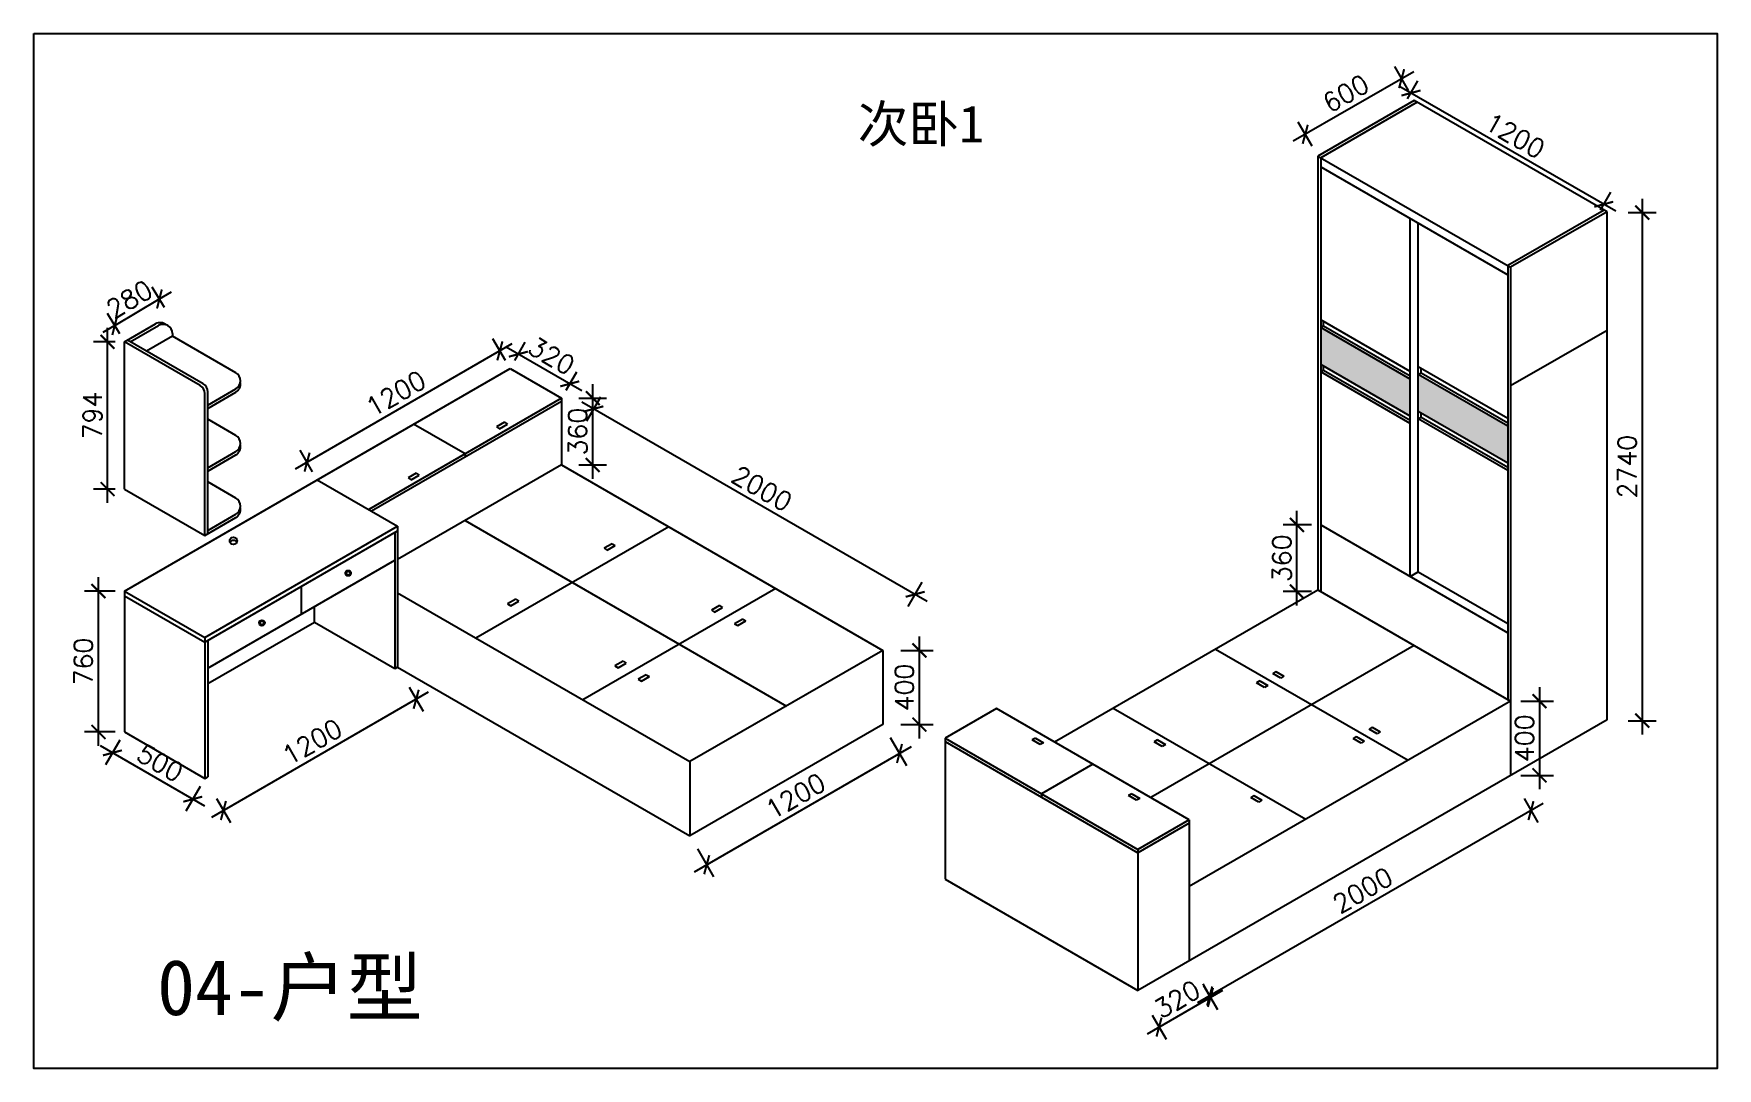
# Model space of a CAD drawing. Header units: millimetres. Extents: x 197048 to 234198, y -884 to 47075.
# Drawn here: x 211738 to 220813, y 27941 to 33521 of the extents above; entities that cross this region are included whole.
import ezdxf

# ---------------------------------------------------------------- set-up
doc = ezdxf.new("R2010")
doc.units = ezdxf.units.MM
doc.header["$PDMODE"] = 35
doc.header["$PDSIZE"] = -10
doc.layers.add('1', color=7, linetype='Continuous')
doc.styles.add('_TCH_DIM', font='simplex.shx')
doc.styles.add('样式 1', font='')
doc.styles.get('样式 1').set_extended_font_data('FangSong_GB2312')
doc.dimstyles.new('平面内标注', dxfattribs={"dimscale": 50, "dimtxt": 2, "dimasz": 1.5, "dimexe": 1.5, "dimexo": 1, "dimtad": 1, "dimdec": 0, "dimdsep": 46, "dimtxsty": '_TCH_DIM', "dimblk": 'ARCHTICK', "dimcen": 2.5, "dimdle": 1.5, "dimclrd": 8, "dimclre": 8, "dimadec": 0, "dimazin": 0, "dimtfac": 1, "dimtdec": 0, "dimtix": 1, "dimtmove": 2, "dimatfit": 3, "dimfxl": 0, "dimarcsym": 0})

msp = doc.modelspace()

# ---------------------------------------------------------------- texts
at = {"color": 1, "insert": (216179.9, 32911.4), "char_height": 200, "width": 3807.521, "attachment_point": 7, "style": '样式 1'}
msp.add_mtext('{\\fSimHei|b0|i0|c134|p2;次卧1}', dxfattribs=at)
at = {"color": 3, "insert": (212403.2, 28193), "char_height": 300, "width": 6550.843, "attachment_point": 7, "style": '样式 1'}
msp.add_mtext('{\\fSimHei|b0|i0|c134|p2;04-户型}', dxfattribs=at)

# ---------------------------------------------------------------- blocks, each defined once
blk = doc.blocks.new('_ArchTick')
at = {"color": 0, "linetype": 'ByBlock', "const_width": 0.15}
blk.add_lwpolyline([(-0.5, -0.5), (0.5, 0.5)], dxfattribs=at)
blk = doc.blocks.new('*D578')
at = {"layer": '1', "color": 8, "lineweight": -2}
for p, q in [((212660.1, 29355.1), (212097.2, 29680.1)), ((212202.1, 29711.8), (212124.6, 29577.7)), ((212635.1, 29461.8), (212557.6, 29327.7))]:
    blk.add_line(p, q, dxfattribs=at)
at = {"layer": 'Defpoints', "color": 0}
for p in [(212227.1, 29755.1), (212162.1, 29642.6), (212660.1, 29505.1)]:
    blk.add_point(p, dxfattribs=at)
at = {"layer": '1', "color": 8, "lineweight": -2, "xscale": 75, "yscale": 75, "zscale": 75}
for p, rotation in [((212162.1, 29642.6), 149.9999999999986), ((212595.1, 29392.6), 329.9999999999986)]:
    blk.add_blockref('_ArchTick', p, dxfattribs=dict(at, rotation=rotation))
at = {"layer": '1', "color": 0, "insert": (212419.3, 29588), "char_height": 100, "attachment_point": 5, "rotation": 330, "style": '_TCH_DIM'}
blk.add_mtext('500', dxfattribs=at)
blk = doc.blocks.new('*D579')
at = {"layer": '1', "color": 8, "lineweight": -2}
for p, q in [((212086.8, 29680.1), (212086.8, 30590.1)), ((212177.1, 30515.1), (212011.8, 30515.1)), ((212177.1, 29755.1), (212011.8, 29755.1))]:
    blk.add_line(p, q, dxfattribs=at)
at = {"layer": 'Defpoints', "color": 0}
for p in [(212086.8, 30515.1), (212227.1, 30515.1), (212227.1, 29755.1)]:
    blk.add_point(p, dxfattribs=at)
at = {"layer": '1', "color": 8, "lineweight": -2, "xscale": 75, "yscale": 75, "zscale": 75}
for p, rotation in [((212086.8, 30515.1), 90), ((212086.8, 29755.1), 270)]:
    blk.add_blockref('_ArchTick', p, dxfattribs=dict(at, rotation=rotation))
at = {"layer": '1', "color": 0, "insert": (212005.5, 30135.1), "char_height": 100, "attachment_point": 5, "rotation": 90, "style": '_TCH_DIM'}
blk.add_mtext('760', dxfattribs=at)
blk = doc.blocks.new('*D580')
at = {"layer": '1', "color": 8, "lineweight": -2}
for p, q in [((216354.8, 29725.7), (216442.3, 29574.2)), ((215300.6, 29001.6), (216469.7, 29676.6)), ((215315.6, 29125.7), (215403.1, 28974.2))]:
    blk.add_line(p, q, dxfattribs=at)
at = {"layer": 'Defpoints', "color": 0}
for p in [(216314.7, 29795.1), (216404.8, 29639.1), (215275.5, 29195.1)]:
    blk.add_point(p, dxfattribs=at)
at = {"layer": '1', "color": 8, "lineweight": -2, "xscale": 75, "yscale": 75, "zscale": 75}
for p, rotation in [((216404.8, 29639.1), 29.99999999999958), ((215365.6, 29039.1), 209.9999999999996)]:
    blk.add_blockref('_ArchTick', p, dxfattribs=dict(at, rotation=rotation))
at = {"layer": '1', "color": 0, "insert": (215844.5, 29409.5), "char_height": 100, "attachment_point": 5, "rotation": 30, "style": '_TCH_DIM'}
blk.add_mtext('1200', dxfattribs=at)
blk = doc.blocks.new('*D557')
at = {"layer": '1', "color": 8, "lineweight": -2}
for p, q in [((216512.2, 29720.1), (216512.2, 30270.1)), ((216412.2, 30195.1), (216587.2, 30195.1)), ((216412.2, 29795.1), (216587.2, 29795.1))]:
    blk.add_line(p, q, dxfattribs=at)
at = {"layer": 'Defpoints', "color": 0}
for p in [(216314.7, 30195.1), (216512.2, 30195.1), (216314.7, 29795.1)]:
    blk.add_point(p, dxfattribs=at)
at = {"layer": '1', "color": 8, "lineweight": -2, "xscale": 75, "yscale": 75, "zscale": 75}
for p, rotation in [((216512.2, 30195.1), 90), ((216512.2, 29795.1), 270)]:
    blk.add_blockref('_ArchTick', p, dxfattribs=dict(at, rotation=rotation))
at = {"layer": '1', "color": 0, "insert": (216430.9, 29995.1), "char_height": 100, "attachment_point": 5, "rotation": 90, "style": '_TCH_DIM'}
blk.add_mtext('400', dxfattribs=at)
blk = doc.blocks.new('*D558')
at = {"layer": '1', "color": 8, "lineweight": -2}
for p, q in [((220266.4, 32563.6), (219097.3, 33238.6)), ((219143.9, 33169.4), (219199.7, 33266.1)), ((220183.1, 32569.4), (220238.9, 32666.1))]:
    blk.add_line(p, q, dxfattribs=at)
at = {"layer": 'Defpoints', "color": 0}
for p in [(219162.2, 33201.1), (219118.9, 33126.1), (220158.1, 32526.1)]:
    blk.add_point(p, dxfattribs=at)
at = {"layer": '1', "color": 8, "lineweight": -2, "xscale": 75, "yscale": 75, "zscale": 75}
for p, rotation in [((219162.2, 33201.1), 150.0000000000001), ((220201.4, 32601.1), 330.0000000000001)]:
    blk.add_blockref('_ArchTick', p, dxfattribs=dict(at, rotation=rotation))
at = {"layer": '1', "color": 0, "insert": (219722.5, 32971.5), "char_height": 100, "attachment_point": 5, "rotation": 330, "style": '_TCH_DIM'}
blk.add_mtext('1200', dxfattribs=at)
blk = doc.blocks.new('*D581')
at = {"layer": '1', "color": 8, "lineweight": -2}
for p, q in [((219855, 29996.1), (219855, 29446.1)), ((219755, 29921.1), (219930, 29921.1)), ((219755, 29521.1), (219930, 29521.1))]:
    blk.add_line(p, q, dxfattribs=at)
at = {"layer": 'Defpoints', "color": 0}
for p in [(219699.1, 29921.1), (219699.1, 29521.1), (219855, 29521.1)]:
    blk.add_point(p, dxfattribs=at)
at = {"layer": '1', "color": 8, "lineweight": -2, "xscale": 75, "yscale": 75, "zscale": 75}
for p, rotation in [((219855, 29921.1), 90), ((219855, 29521.1), 270)]:
    blk.add_blockref('_ArchTick', p, dxfattribs=dict(at, rotation=rotation))
at = {"layer": '1', "color": 0, "insert": (219773.8, 29721.1), "char_height": 100, "attachment_point": 5, "rotation": 90, "style": '_TCH_DIM'}
blk.add_mtext('400', dxfattribs=at)
blk = doc.blocks.new('*D582')
at = {"layer": '1', "color": 8, "lineweight": -2}
for p, q in [((218625.5, 30872.1), (218472.3, 30872.1)), ((218547.3, 30437.1), (218547.3, 30947.1)), ((218625.5, 30512.1), (218472.3, 30512.1))]:
    blk.add_line(p, q, dxfattribs=at)
at = {"layer": 'Defpoints', "color": 0}
for p in [(218547.3, 30872.1), (218675.5, 30872.1), (218675.5, 30512.1)]:
    blk.add_point(p, dxfattribs=at)
at = {"layer": '1', "color": 8, "lineweight": -2, "xscale": 75, "yscale": 75, "zscale": 75}
for p, rotation in [((218547.3, 30872.1), 90), ((218547.3, 30512.1), 270)]:
    blk.add_blockref('_ArchTick', p, dxfattribs=dict(at, rotation=rotation))
at = {"layer": '1', "color": 0, "insert": (218466.1, 30692.1), "char_height": 100, "attachment_point": 5, "rotation": 90, "style": '_TCH_DIM'}
blk.add_mtext('360', dxfattribs=at)
blk = doc.blocks.new('*D599')
at = {"layer": '1', "color": 8, "lineweight": -2}
for p, q in [((213864.5, 29969.1), (212695.3, 29294.1)), ((213762, 29996.6), (213837, 29866.7)), ((212722.8, 29396.6), (212797.8, 29266.7))]:
    blk.add_line(p, q, dxfattribs=at)
at = {"layer": 'Defpoints', "color": 0}
for p in [(213699.3, 30105.1), (212660.1, 29505.1), (212760.3, 29331.6)]:
    blk.add_point(p, dxfattribs=at)
at = {"layer": '1', "color": 8, "lineweight": -2, "xscale": 75, "yscale": 75, "zscale": 75}
for p, rotation in [((213799.5, 29931.6), 29.9999999999995), ((212760.3, 29331.6), 209.9999999999995)]:
    blk.add_blockref('_ArchTick', p, dxfattribs=dict(at, rotation=rotation))
at = {"layer": '1', "color": 0, "insert": (213239.3, 29702), "char_height": 100, "attachment_point": 5, "rotation": 30, "style": '_TCH_DIM'}
blk.add_mtext('1200', dxfattribs=at)
blk = doc.blocks.new('*D600')
at = {"layer": '1', "color": 8, "lineweight": -2}
for p, q in [((212177.1, 31859.1), (212060.9, 31859.1)), ((212135.9, 30990.1), (212135.9, 31934.1)), ((212177.1, 31065.1), (212060.9, 31065.1))]:
    blk.add_line(p, q, dxfattribs=at)
at = {"layer": 'Defpoints', "color": 0}
for p in [(212135.9, 31859.1), (212227.1, 31859.1), (212227.1, 31065.1)]:
    blk.add_point(p, dxfattribs=at)
at = {"layer": '1', "color": 8, "lineweight": -2, "xscale": 75, "yscale": 75, "zscale": 75}
for p, rotation in [((212135.9, 31859.1), 90), ((212135.9, 31065.1), 270)]:
    blk.add_blockref('_ArchTick', p, dxfattribs=dict(at, rotation=rotation))
at = {"layer": '1', "color": 0, "insert": (212054.7, 31462.1), "char_height": 100, "attachment_point": 5, "rotation": 90, "style": '_TCH_DIM'}
blk.add_mtext('794', dxfattribs=at)
blk = doc.blocks.new('*D601')
at = {"layer": '1', "color": 8, "lineweight": -2}
for p, q in [((214330.5, 31758.4), (214387.8, 31857.6)), ((214692.4, 31595.2), (214285.3, 31830.2)), ((214607.7, 31598.4), (214664.9, 31697.6))]:
    blk.add_line(p, q, dxfattribs=at)
at = {"layer": 'Defpoints', "color": 0}
for p in [(214350.3, 31792.7), (214305.5, 31715.1), (214582.7, 31555.1)]:
    blk.add_point(p, dxfattribs=at)
at = {"layer": '1', "color": 8, "lineweight": -2, "xscale": 75, "yscale": 75, "zscale": 75}
for p, rotation in [((214350.3, 31792.7), 149.9999999999995), ((214627.4, 31632.7), 329.9999999999995)]:
    blk.add_blockref('_ArchTick', p, dxfattribs=dict(at, rotation=rotation))
at = {"layer": '1', "color": 0, "insert": (214529.5, 31783), "char_height": 100, "attachment_point": 5, "rotation": 330, "style": '_TCH_DIM'}
blk.add_mtext('320', dxfattribs=at)
blk = doc.blocks.new('*D602')
at = {"layer": '1', "color": 8, "lineweight": -2}
for p, q in [((214280.5, 31758.4), (214213.1, 31875.3)), ((214315.5, 31847.9), (213146.4, 31172.9)), ((213241.3, 31158.4), (213173.8, 31275.3))]:
    blk.add_line(p, q, dxfattribs=at)
at = {"layer": 'Defpoints', "color": 0}
for p in [(214305.5, 31715.1), (213211.3, 31210.4), (213266.3, 31115.1)]:
    blk.add_point(p, dxfattribs=at)
at = {"layer": '1', "color": 8, "lineweight": -2, "xscale": 75, "yscale": 75, "zscale": 75}
for p, rotation in [((214250.6, 31810.4), 29.99999999999997), ((213211.3, 31210.4), 210)]:
    blk.add_blockref('_ArchTick', p, dxfattribs=dict(at, rotation=rotation))
at = {"layer": '1', "color": 0, "insert": (213690.3, 31580.7), "char_height": 100, "attachment_point": 5, "rotation": 30, "style": '_TCH_DIM'}
blk.add_mtext('1200', dxfattribs=at)
blk = doc.blocks.new('*D603')
at = {"layer": '1', "color": 8, "lineweight": -2}
for p, q in [((214751.3, 31120.1), (214751.3, 31630.1)), ((214676.3, 31555.1), (214826.3, 31555.1)), ((214676.3, 31195.1), (214826.3, 31195.1))]:
    blk.add_line(p, q, dxfattribs=at)
at = {"layer": 'Defpoints', "color": 0}
for p in [(214582.7, 31555.1), (214751.3, 31555.1), (214582.7, 31195.1)]:
    blk.add_point(p, dxfattribs=at)
at = {"layer": '1', "color": 8, "lineweight": -2, "xscale": 75, "yscale": 75, "zscale": 75}
for p, rotation in [((214751.3, 31555.1), 90), ((214751.3, 31195.1), 270)]:
    blk.add_blockref('_ArchTick', p, dxfattribs=dict(at, rotation=rotation))
at = {"layer": '1', "color": 0, "insert": (214670, 31375.1), "char_height": 100, "attachment_point": 5, "rotation": 90, "style": '_TCH_DIM'}
blk.add_mtext('360', dxfattribs=at)
blk = doc.blocks.new('*D604')
at = {"layer": '1', "color": 8, "lineweight": -2}
for p, q in [((214692.4, 31535.2), (216554.3, 30460.2)), ((214719.8, 31432.7), (214794.8, 31562.6)), ((216451.9, 30432.7), (216526.9, 30562.6))]:
    blk.add_line(p, q, dxfattribs=at)
at = {"layer": 'Defpoints', "color": 0}
for p in [(214582.7, 31195.1), (216489.4, 30497.7), (216314.7, 30195.1)]:
    blk.add_point(p, dxfattribs=at)
at = {"layer": '1', "color": 8, "lineweight": -2, "xscale": 75, "yscale": 75, "zscale": 75}
for p, rotation in [((214757.3, 31497.7), 150.0000000000001), ((216489.4, 30497.7), 330.0000000000001)]:
    blk.add_blockref('_ArchTick', p, dxfattribs=dict(at, rotation=rotation))
at = {"layer": '1', "color": 0, "insert": (215664, 31068), "char_height": 100, "attachment_point": 5, "rotation": 330, "style": '_TCH_DIM'}
blk.add_mtext('2000', dxfattribs=at)
blk = doc.blocks.new('*D565')
at = {"layer": '1', "color": 8, "lineweight": -2}
for p, q in [((220408.5, 32631.1), (220408.5, 29741.1)), ((220333.5, 32556.1), (220483.5, 32556.1)), ((220333.5, 29816.1), (220483.5, 29816.1))]:
    blk.add_line(p, q, dxfattribs=at)
at = {"layer": 'Defpoints', "color": 0}
for p in [(220279.4, 32556.1), (220279.4, 29816.1), (220408.5, 29816.1)]:
    blk.add_point(p, dxfattribs=at)
at = {"layer": '1', "color": 8, "lineweight": -2, "xscale": 75, "yscale": 75, "zscale": 75}
for p, rotation in [((220408.5, 32556.1), 90), ((220408.5, 29816.1), 270)]:
    blk.add_blockref('_ArchTick', p, dxfattribs=dict(at, rotation=rotation))
at = {"layer": '1', "color": 0, "insert": (220327.3, 31186.1), "char_height": 100, "attachment_point": 5, "rotation": 90, "style": '_TCH_DIM'}
blk.add_mtext('2740', dxfattribs=at)
blk = doc.blocks.new('*D605')
at = {"layer": '1', "color": 8, "lineweight": -2}
for p, q in [((219176.7, 33316.1), (218527.1, 32941.1)), ((219149.2, 33213.7), (219074.2, 33343.6)), ((218629.6, 32913.7), (218554.6, 33043.6))]:
    blk.add_line(p, q, dxfattribs=at)
at = {"layer": 'Defpoints', "color": 0}
for p in [(219179.5, 33161.1), (218592.1, 32978.6), (218659.9, 32861.1)]:
    blk.add_point(p, dxfattribs=at)
at = {"layer": '1', "color": 8, "lineweight": -2, "xscale": 75, "yscale": 75, "zscale": 75}
for p, rotation in [((219111.7, 33278.6), 29.9999999999999), ((218592.1, 32978.6), 209.9999999999999)]:
    blk.add_blockref('_ArchTick', p, dxfattribs=dict(at, rotation=rotation))
at = {"layer": '1', "color": 0, "insert": (218811.3, 33199), "char_height": 100, "attachment_point": 5, "rotation": 30, "style": '_TCH_DIM'}
blk.add_mtext('600', dxfattribs=at)
blk = doc.blocks.new('*D606')
at = {"layer": '1', "color": 8, "lineweight": -2}
for p, q in [((219873.8, 29368.6), (218011.9, 28293.6)), ((219771.4, 29396.1), (219846.4, 29266.2)), ((218039.3, 28396.1), (218114.3, 28266.2))]:
    blk.add_line(p, q, dxfattribs=at)
at = {"layer": 'Defpoints', "color": 0}
for p in [(219699.1, 29521.1), (217967.1, 28521.1), (218076.8, 28331.1)]:
    blk.add_point(p, dxfattribs=at)
at = {"layer": '1', "color": 8, "lineweight": -2, "xscale": 75, "yscale": 75, "zscale": 75}
for p, rotation in [((219808.9, 29331.1), 29.99999999999917), ((218076.8, 28331.1), 209.9999999999991)]:
    blk.add_blockref('_ArchTick', p, dxfattribs=dict(at, rotation=rotation))
at = {"layer": '1', "color": 0, "insert": (218902.2, 28901.5), "char_height": 100, "attachment_point": 5, "rotation": 30, "style": '_TCH_DIM'}
blk.add_mtext('2000', dxfattribs=at)
blk = doc.blocks.new('*D607')
at = {"layer": '1', "color": 8, "lineweight": -2}
for p, q in [((218146.1, 28361.1), (217739.1, 28126.1)), ((218043.6, 28388.6), (218118.6, 28258.7)), ((217766.5, 28228.6), (217841.5, 28098.7))]:
    blk.add_line(p, q, dxfattribs=at)
at = {"layer": 'Defpoints', "color": 0}
for p in [(217967.1, 28521.1), (217690, 28361.1), (217804, 28163.6)]:
    blk.add_point(p, dxfattribs=at)
at = {"layer": '1', "color": 8, "lineweight": -2, "xscale": 75, "yscale": 75, "zscale": 75}
for p, rotation in [((218081.1, 28323.6), 29.9999999999999), ((217804, 28163.6), 209.9999999999999)]:
    blk.add_blockref('_ArchTick', p, dxfattribs=dict(at, rotation=rotation))
at = {"layer": '1', "color": 0, "insert": (217901.9, 28314), "char_height": 100, "attachment_point": 5, "rotation": 30, "style": '_TCH_DIM'}
blk.add_mtext('320', dxfattribs=at)
blk = doc.blocks.new('*D566')
at = {"layer": '1', "color": 8, "lineweight": -2}
for p, q in [((212442.2, 32045.2), (212377, 32154.8)), ((212174.7, 31947.2), (212415.4, 32090.3)), ((212415.4, 32090.3), (212479.8, 32128.6)), ((212201.5, 31902.1), (212136.4, 32011.7)), ((212174.7, 31947.2), (212110.3, 31908.9))]:
    blk.add_line(p, q, dxfattribs=at)
at = {"layer": 'Defpoints', "color": 0}
for p in [(212415.4, 32090.3), (212467.7, 32002.3), (212227.1, 31859.1)]:
    blk.add_point(p, dxfattribs=at)
at = {"layer": '1', "color": 8, "lineweight": -2, "xscale": 75, "yscale": 75, "zscale": 75}
for p, rotation in [((212415.4, 32090.3), 210.7383619298752), ((212174.7, 31947.2), 30.7383619298752)]:
    blk.add_blockref('_ArchTick', p, dxfattribs=dict(at, rotation=rotation))
at = {"layer": '1', "color": 0, "insert": (212253.5, 32088.6), "char_height": 100, "attachment_point": 5, "rotation": 30.73836, "style": '_TCH_DIM'}
blk.add_mtext('280', dxfattribs=at)

# ---------------------------------------------------------------- dimensions: what is measured, and where the dimension line sits
at = {"layer": '1', "color": 0}
for p1, p2, distance, override, picture, middle in [((219179.5, 33161.1), (218659.9, 32861.1), -135.7, {"dimfxl": 1.5, "dimfxlon": 1}, '*D605', (218811.3, 33199)), ((220158.1, 32526.1), (219118.9, 33126.1), -86.6, {"dimfxl": 2, "dimfxlon": 1}, '*D558', (219722.5, 32971.5)), ((220279.4, 32556.1), (220279.4, 29816.1), 129.1, {"dimfxl": 1.5, "dimfxlon": 1}, '*D565', (220327.3, 31186.1)), ((212227.1, 31859.1), (212467.7, 32002.3), 102.5, {"dimfxl": 1.5, "dimfxlon": 1}, '*D566', (212253.5, 32088.6)), ((214305.5, 31715.1), (213266.3, 31115.1), -110, {"dimfxl": 1.5, "dimfxlon": 1}, '*D602', (213690.3, 31580.7)), ((214582.7, 31555.1), (214305.5, 31715.1), -89.5, {"dimfxl": 1.5, "dimfxlon": 1}, '*D601', (214529.5, 31783)), ((214582.7, 31195.1), (214582.7, 31555.1), -168.6, {"dimfxl": 1.5, "dimfxlon": 1}, '*D603', (214670, 31375.1)), ((214582.7, 31195.1), (216314.7, 30195.1), 349.3, {"dimfxl": 1.5, "dimfxlon": 1}, '*D604', (215664, 31068)), ((218675.5, 30512.1), (218675.5, 30872.1), 128.2, {"dimfxl": 2, "dimfxlon": 1}, '*D582', (218466.1, 30692.1)), ((212227.1, 29755.1), (212227.1, 30515.1), 140.3, {"dimfxl": 2, "dimfxlon": 1}, '*D579', (212005.5, 30135.1)), ((216314.7, 29795.1), (216314.7, 30195.1), -197.5, {"dimfxl": 2, "dimfxlon": 1}, '*D557', (216430.9, 29995.1)), ((219699.1, 29921.1), (219699.1, 29521.1), 155.9, {"dimfxl": 2, "dimfxlon": 1}, '*D581', (219773.8, 29721.1)), ((215275.5, 29195.1), (216314.7, 29795.1), -180.1, {"dimfxl": 2, "dimfxlon": 1}, '*D580', (215844.5, 29409.5)), ((212660.1, 29505.1), (212227.1, 29755.1), 129.9, {"dimfxl": 2, "dimfxlon": 1}, '*D578', (212419.3, 29588)), ((219699.1, 29521.1), (217967.1, 28521.1), 219.4, {"dimfxl": 1.5, "dimfxlon": 1}, '*D606', (218902.2, 28901.5)), ((217967.1, 28521.1), (217690, 28361.1), 228.1, {"dimfxl": 1.5, "dimfxlon": 1}, '*D607', (217901.9, 28314))]:
    dim = msp.add_aligned_dim(p1=p1, p2=p2, distance=distance, dimstyle='平面内标注', override=override, dxfattribs=at)
    dim.commit()
    dim.dimension.update_dxf_attribs({"geometry": picture, "text_midpoint": middle})
dim = msp.add_linear_dim(base=(212135.9, 31859.1), p1=(212227.1, 31065.1), p2=(212227.1, 31859.1), angle=90, dimstyle='平面内标注', override={"dimfxl": 1.5, "dimfxlon": 1}, dxfattribs=at)
dim.commit()
dim.dimension.update_dxf_attribs({"geometry": '*D600', "text_midpoint": (212054.7, 31462.1)})
at = {"layer": '1'}
dim = msp.add_aligned_dim(p1=(213699.3, 30105.1), p2=(212660.1, 29505.1), distance=200.4, dimstyle='平面内标注', override={"dimfxl": 1.5, "dimfxlon": 1}, dxfattribs=at)
dim.commit()
dim.dimension.update_dxf_attribs({"geometry": '*D599', "text_midpoint": (213239.3, 29702)})

# ---------------------------------------------------------------- hatches: boundary and pattern name
at = {"layer": '1'}
for points in [[(219157.9, 31658.6), (218675.5, 31937.1), (218675.5, 31737.1), (219157.9, 31458.6)], [(219201.2, 31683.6), (219201.2, 31483.6), (219683.6, 31205.1), (219683.6, 31405.1)]]:
    msp.add_hatch(color=4, dxfattribs=at).paths.add_polyline_path(points)

# ---------------------------------------------------------------- linework, layer by layer
at = {"color": 0, "ltscale": 10}
for centre, radius in [((213433.1, 30611.6), 15), ((213433.1, 30611.6), 10), ((212968.1, 30343.1), 15), ((212968.1, 30343.1), 10)]:
    msp.add_circle(centre, radius, dxfattribs=at)
at = {"layer": '1', "color": 0}
for p, q in [((219179.5, 33161.1), (218659.9, 32861.1)), ((219195.1, 33152.1), (218675.5, 32852.1)), ((220218.8, 32561.1), (219179.5, 33161.1)), ((218659.9, 32861.1), (219699.1, 32261.1)), ((218659.9, 32861.1), (218659.9, 30521.1)), ((218675.5, 32852.1), (218675.5, 30512.1)), ((218675.5, 32802.1), (219683.6, 32220.1)), ((219157.9, 30593.6), (219157.9, 32523.6)), ((219201.2, 30618.6), (219201.2, 32498.6)), ((220203.2, 32570.1), (219683.6, 32270.1)), ((220218.8, 32561.1), (219699.1, 32261.1)), ((220218.8, 29821.1), (220218.8, 32561.1)), ((219683.6, 32270.1), (219683.6, 29930.1)), ((219699.1, 32261.1), (219699.1, 29521.1)), ((212227.1, 31859.1), (212394.6, 31955.8)), ((219157.9, 31698.6), (218675.5, 31977.1)), ((219157.9, 31698.6), (218675.5, 31977.1)), ((218691.1, 31946.1), (218691.1, 31968.1)), ((212227.1, 31065.1), (212227.1, 31859.1)), ((212635.1, 31623.6), (212227.1, 31859.1)), ((212650.7, 31632.6), (212242.7, 31868.1)), ((212258.3, 31859.1), (212410.2, 31946.8)), ((212485.2, 31890.1), (212344.9, 31809.1)), ((212485.2, 31903.5), (212485.2, 31890.1)), ((212827.6, 31692.4), (212485.2, 31890.1)), ((218675.5, 31937.1), (218691.1, 31946.1)), ((219157.9, 31658.6), (218675.5, 31937.1)), ((219157.9, 31658.6), (218675.5, 31937.1)), ((218691.1, 31946.1), (219157.9, 31676.6)), ((220218.8, 31921.1), (219699.1, 31621.1)), ((212227.1, 30515.1), (214305.5, 31715.1)), ((214305.5, 31715.1), (214321.1, 31706.1)), ((214305.5, 31715.1), (214582.7, 31555.1)), ((219157.9, 31458.6), (218675.5, 31737.1)), ((218675.5, 31697.1), (218691.1, 31706.1)), ((219157.9, 31418.6), (218675.5, 31697.1)), ((218691.1, 31706.1), (218691.1, 31728.1)), ((218691.1, 31706.1), (219157.9, 31436.6)), ((219683.6, 31445.1), (219201.2, 31723.6)), ((219683.6, 31445.1), (219201.2, 31723.6)), ((219201.2, 31683.6), (219216.8, 31692.6)), ((219683.6, 31405.1), (219201.2, 31683.6)), ((219683.6, 31405.1), (219201.2, 31683.6)), ((219216.8, 31692.6), (219216.8, 31714.6)), ((219216.8, 31692.6), (219683.6, 31423.1)), ((212675.7, 31518.1), (212827.6, 31605.8)), ((212675.7, 30824.1), (212675.7, 31589.3)), ((212675.7, 31500.1), (212827.6, 31587.8)), ((212675.7, 31500.1), (212827.6, 31587.8)), ((212660.1, 30815.1), (212660.1, 31580.3)), ((214582.7, 31555.1), (213543.4, 30955.1)), ((214582.7, 31537.1), (213559, 30946.1)), ((214582.7, 31555.1), (214582.7, 31195.1)), ((212827.6, 31354.4), (212675.7, 31442.1)), ((214063.1, 31255.1), (213785.9, 31415.1)), ((214275.2, 31425.6), (214231.9, 31400.6)), ((214249.2, 31390.6), (214292.6, 31415.6)), ((214275.2, 31425.6), (214292.6, 31415.6)), ((219683.6, 31205.1), (219201.2, 31483.6)), ((219201.2, 31443.6), (219216.8, 31452.6)), ((219683.6, 31165.1), (219201.2, 31443.6)), ((219216.8, 31452.6), (219216.8, 31474.6)), ((219216.8, 31452.6), (219683.6, 31183.1)), ((212660.1, 30765.1), (213699.3, 31365.1)), ((214231.9, 31400.6), (214249.2, 31390.6)), ((212675.7, 31180.1), (212827.6, 31267.8)), ((212675.7, 31162.1), (212827.6, 31249.8)), ((212675.7, 31162.1), (212827.6, 31249.8)), ((214063.1, 31255.1), (214063.1, 31237.1)), ((214582.7, 31195.1), (213699.3, 30685.1)), ((213798.9, 31150.6), (213755.6, 31125.6)), ((213772.9, 31115.6), (213816.2, 31140.6)), ((213798.9, 31150.6), (213816.2, 31140.6)), ((214582.7, 31195.1), (216314.7, 30195.1)), ((212227.1, 31065.1), (212660.1, 30815.1)), ((212827.6, 31016.4), (212675.7, 31104.1)), ((213266.3, 31115.1), (213699.3, 30865.1)), ((213755.6, 31125.6), (213772.9, 31115.6)), ((212660.1, 30815.1), (212827.6, 30911.8)), ((212660.1, 30265.1), (213699.3, 30865.1)), ((212675.7, 30842.1), (212827.6, 30929.8)), ((213699.3, 30865.1), (213699.3, 30105.1)), ((214063.1, 30895.1), (215795.1, 29895.1)), ((215161.2, 30861.1), (214121.9, 30261.1)), ((218675.5, 30872.1), (219683.6, 30290.1)), ((212660.1, 30240.1), (213699.3, 30840.1)), ((213683.7, 30831.1), (213683.7, 30096.1)), ((214855.5, 30770.6), (214812.2, 30745.6)), ((214855.5, 30770.6), (214872.8, 30760.6)), ((212675.7, 30099.1), (213683.7, 30681.1)), ((214812.2, 30745.6), (214829.5, 30735.6)), ((214829.5, 30735.6), (214872.8, 30760.6)), ((219157.9, 30593.6), (219201.2, 30618.6)), ((219201.2, 30618.6), (219683.6, 30340.1)), ((212227.1, 30515.1), (212227.1, 29755.1)), ((212227.1, 30515.1), (212660.1, 30265.1)), ((213179.7, 30540.1), (213179.7, 30390.1)), ((213699.3, 30505.1), (215275.5, 29595.1)), ((215737.9, 30528.1), (214698.7, 29928.1)), ((217239.6, 29701.1), (218659.9, 30521.1)), ((218659.9, 30521.1), (219699.1, 29921.1)), ((212227.1, 30490.1), (212660.1, 30240.1)), ((213250.7, 30346.1), (213250.7, 30431.1)), ((214335.9, 30470.6), (214292.6, 30445.6)), ((214292.6, 30445.6), (214309.9, 30435.6)), ((214309.9, 30435.6), (214353.2, 30460.6)), ((214335.9, 30470.6), (214353.2, 30460.6)), ((215434, 30436.6), (215390.7, 30411.6)), ((215390.7, 30411.6), (215408, 30401.6)), ((215408, 30401.6), (215451.3, 30426.6)), ((215434, 30436.6), (215451.3, 30426.6)), ((213250.7, 30346.1), (212675.7, 30014.1)), ((213683.7, 30096.1), (213250.7, 30346.1)), ((215559.5, 30364.1), (215516.2, 30339.1)), ((215516.2, 30339.1), (215533.6, 30329.1)), ((215533.6, 30329.1), (215576.9, 30354.1)), ((215559.5, 30364.1), (215576.9, 30354.1)), ((212660.1, 30265.1), (212660.1, 29505.1)), ((212675.7, 30249.1), (212675.7, 29514.1)), ((214914.4, 30136.6), (214871.1, 30111.6)), ((214914.4, 30136.6), (214931.7, 30126.6)), ((216314.7, 30195.1), (215275.5, 29595.1)), ((216314.7, 30195.1), (215431.4, 29685.1)), ((216314.7, 30195.1), (216314.7, 29795.1)), ((219179.5, 30221.1), (217759.3, 29401.1)), ((218108.3, 30202.6), (219147.5, 29602.6)), ((213699.3, 30105.1), (213683.7, 30096.1)), ((213699.3, 30105.1), (215275.5, 29195.1)), ((214871.1, 30111.6), (214888.4, 30101.6)), ((214888.4, 30101.6), (214931.7, 30126.6)), ((215039.9, 30064.1), (214996.6, 30039.1)), ((215013.9, 30029.1), (215057.3, 30054.1)), ((215039.9, 30064.1), (215057.3, 30054.1)), ((218433.9, 30080.6), (218416.6, 30070.6)), ((218459.9, 30045.6), (218416.6, 30070.6)), ((218433.9, 30080.6), (218477.2, 30055.6)), ((218477.2, 30055.6), (218459.9, 30045.6)), ((214996.6, 30039.1), (215013.9, 30029.1)), ((218347.3, 30030.6), (218330, 30020.6)), ((218373.3, 29995.6), (218330, 30020.6)), ((218347.3, 30030.6), (218390.6, 30005.6)), ((218390.6, 30005.6), (218373.3, 29995.6)), ((216927.9, 29881.1), (216650.7, 29721.1)), ((217967.1, 29281.1), (216927.9, 29881.1)), ((217556.6, 29884.1), (218595.8, 29284.1)), ((219699.1, 29921.1), (217967.1, 28921.1)), ((216314.7, 29795.1), (215275.5, 29195.1)), ((220218.8, 29821.1), (217690, 28361.1)), ((218953.5, 29780.6), (218936.2, 29770.6)), ((218979.5, 29745.6), (218936.2, 29770.6)), ((218953.5, 29780.6), (218996.8, 29755.6)), ((212227.1, 29755.1), (212660.1, 29505.1)), ((216650.7, 29721.1), (217690, 29121.1)), ((216650.7, 29721.1), (216650.7, 28961.1)), ((216650.7, 29703.1), (217690, 29103.1)), ((217137.4, 29722.1), (217120.1, 29712.1)), ((217163.4, 29687.1), (217120.1, 29712.1)), ((217137.4, 29722.1), (217180.7, 29697.1)), ((217180.7, 29697.1), (217163.4, 29687.1)), ((217795.6, 29712.1), (217778.3, 29702.1)), ((217821.6, 29677.1), (217778.3, 29702.1)), ((217795.6, 29712.1), (217838.9, 29687.1)), ((217838.9, 29687.1), (217821.6, 29677.1)), ((218866.9, 29730.6), (218849.6, 29720.6)), ((218892.9, 29695.6), (218849.6, 29720.6)), ((218866.9, 29730.6), (218910.2, 29705.6)), ((218910.2, 29705.6), (218892.9, 29695.6)), ((218996.8, 29755.6), (218979.5, 29745.6)), ((215275.5, 29595.1), (215275.5, 29195.1)), ((212660.1, 29505.1), (212675.7, 29514.1)), ((217447.5, 29581.1), (217170.4, 29421.1)), ((217170.4, 29421.1), (217170.4, 29403.1)), ((217657.1, 29422.1), (217639.7, 29412.1)), ((217683, 29387.1), (217639.7, 29412.1)), ((217657.1, 29422.1), (217700.4, 29397.1)), ((218315.2, 29412.1), (218297.9, 29402.1)), ((218315.2, 29412.1), (218358.5, 29387.1)), ((217700.4, 29397.1), (217683, 29387.1)), ((218341.2, 29377.1), (218297.9, 29402.1)), ((218358.5, 29387.1), (218341.2, 29377.1)), ((217967.1, 29281.1), (217690, 29121.1)), ((217967.1, 29263.1), (217690, 29103.1)), ((217967.1, 29281.1), (217967.1, 28521.1)), ((217690, 29121.1), (217690, 28361.1)), ((216650.7, 28961.1), (217690, 28361.1))]:
    msp.add_line(p, q, dxfattribs=at)
msp.add_lwpolyline([(211737.5, 33521.1), (220813.5, 33521.1), (220813.5, 27941.1), (211737.5, 27941.1)], close=True, dxfattribs=at)
msp.add_circle((212814.2, 30786.1), 20, dxfattribs=at)
for centre, radius, start, end in [((212419.6, 31912.5), 50, 49.63024, 120), ((212435.2, 31903.5), 50, 0, 120), ((212802.6, 31649.1), 50, 300, 60), ((212610.1, 31580.3), 50, 0, 60), ((212625.7, 31589.3), 50, 0, 60), ((212802.6, 31631.1), 50, 300, 10.36976), ((212802.6, 31311.1), 50, 300, 60), ((212802.6, 31293.1), 50, 300, 10.36976), ((212802.6, 30973.1), 50, 300, 60), ((212802.6, 30955.1), 50, 300, 10.36976), ((212814.2, 30768.1), 20, 26.74368, 153.25632)]:
    msp.add_arc(centre, radius, start, end, dxfattribs=at)

msp.set_redraw_order([(e.dxf.handle, doc.entitydb.next_handle()) for e in msp.query("TEXT MTEXT ATTDEF DIMENSION ARC_DIMENSION")])  # texts and dimensions are drawn at this point

doc.saveas('drawing.dxf')
